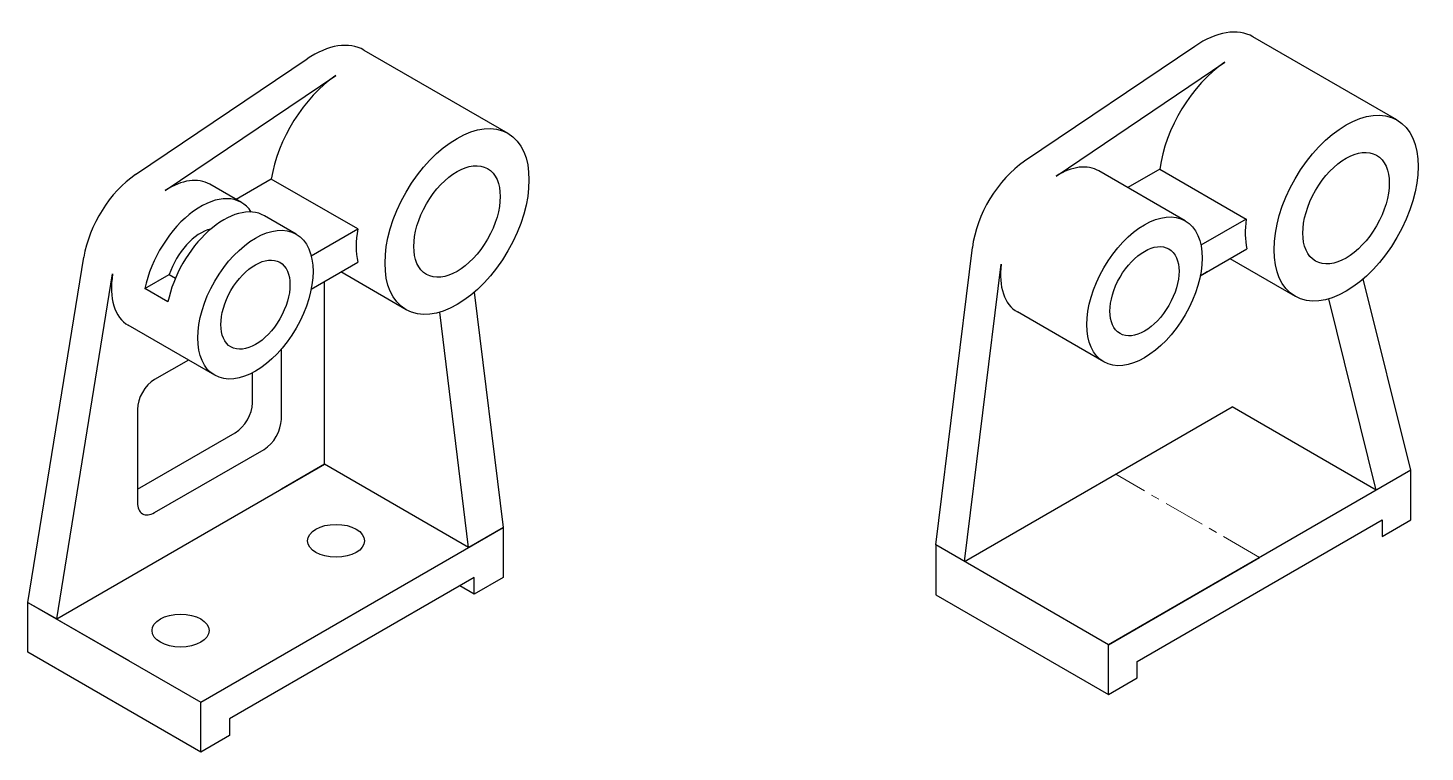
# Model space of a CAD drawing. Header units: millimetres. Extents: x -6852 to 59965, y -10230 to 31776.
# Drawn here: x 31928.5 to 32348.6, y 15062.3 to 15280 of the extents above; entities that cross this region are included whole.
import ezdxf

# ---------------------------------------------------------------- set-up
doc = ezdxf.new("R2010")
doc.units = ezdxf.units.MM
doc.header["$MEASUREMENT"] = 0
doc.linetypes.add('CENTER', pattern=[2, 1.25, -0.25, 0.25, -0.25])
doc.layers.add('Center Line', color=132, linetype='CENTER', lineweight=18)
doc.layers.add('Object line', color=7, linetype='Continuous', lineweight=25)

msp = doc.modelspace()

# ---------------------------------------------------------------- linework, layer by layer
at = {"layer": 'Center Line', "ltscale": 10}
msp.add_line((32298.895, 15120.859), (32255.593, 15145.859), dxfattribs=at)
at = {"layer": 'Object line', "ltscale": 25}
for p, q in [((32279.425, 15274.494), (32228.17, 15239.956)), ((32340.185, 15252.375), (32296.884, 15277.375)), ((31960.801, 15235.939), (32012.397, 15270.711)), ((32029.51, 15273.356), (32072.812, 15248.356)), ((32237.699, 15235.516), (32288.421, 15269.724)), ((31969.776, 15231.148), (32021.056, 15265.71)), ((32276.501, 15222.072), (32250.52, 15237.072)), ((32268.868, 15237.56), (32259.272, 15232.019)), ((32268.868, 15237.56), (32294.849, 15222.56)), ((31992.674, 15227.552), (31983.147, 15233.052)), ((32001.648, 15234.592), (31991.065, 15228.481)), ((32027.629, 15219.592), (32001.648, 15234.592)), ((32009.128, 15218.052), (31999.602, 15223.552)), ((32013.651, 15211.522), (32027.629, 15219.592)), ((32294.849, 15222.56), (32281.218, 15214.69)), ((31928.465, 15107.339), (31945.277, 15211.089)), ((32013.893, 15211.661), (32013.562, 15211.853)), ((32201.467, 15124.609), (32212.492, 15214.005)), ((32281.024, 15205.541), (32295.002, 15213.611)), ((32289.927, 15210.681), (32309.566, 15199.342)), ((32013.651, 15201.522), (32027.629, 15209.592)), ((32042.193, 15195.323), (32022.554, 15206.661)), ((32210.127, 15119.609), (32221.153, 15209.005)), ((32281.024, 15205.541), (32283.152, 15206.769)), ((31937.125, 15102.339), (31953.937, 15206.089)), ((31963.656, 15201.657), (31970.979, 15205.885)), ((31970.979, 15205.885), (31972.819, 15204.823)), ((32017.665, 15148.839), (32017.665, 15203.839)), ((32344.361, 15147.109), (32330.072, 15204.589)), ((31970.584, 15197.657), (31963.656, 15201.657)), ((32062.699, 15200.57), (32071.359, 15129.839)), ((32333.969, 15141.109), (32319.679, 15198.589)), ((32060.967, 15123.839), (32052.306, 15194.57)), ((32252.006, 15179.645), (32226.025, 15194.645)), ((31984.633, 15175.626), (31958.652, 15190.626)), ((32004.675, 15162.339), (32004.675, 15183.479)), ((31976.716, 15180.197), (31966.57, 15174.339)), ((31996.015, 15167.339), (31996.015, 15176.364)), ((31961.374, 15165.339), (31961.374, 15137.339)), ((32210.127, 15119.609), (32290.667, 15166.109)), ((32333.969, 15141.109), (32290.667, 15166.109)), ((31961.374, 15141.339), (31990.818, 15158.339)), ((31966.57, 15134.339), (31999.479, 15153.339)), ((31937.125, 15102.339), (32017.665, 15148.839)), ((32017.665, 15148.839), (32004.675, 15141.339)), ((32060.967, 15123.839), (32017.665, 15148.839)), ((32344.361, 15147.109), (32253.428, 15094.609)), ((32344.361, 15132.109), (32344.361, 15147.109)), ((32262.089, 15089.609), (32335.701, 15132.109)), ((32335.701, 15132.109), (32335.701, 15127.109)), ((32335.701, 15127.109), (32344.361, 15132.109)), ((31980.426, 15077.339), (32071.359, 15129.839)), ((32071.359, 15129.839), (32060.967, 15123.839)), ((32071.359, 15129.839), (32066.163, 15126.839)), ((32071.359, 15129.839), (32071.359, 15114.839)), ((32253.428, 15094.609), (32201.467, 15124.609)), ((32201.467, 15124.609), (32201.467, 15109.609)), ((32253.428, 15094.609), (32298.895, 15120.859)), ((32062.699, 15114.839), (31989.086, 15072.339)), ((32071.359, 15114.839), (32062.699, 15109.839)), ((32062.699, 15109.839), (32062.699, 15114.839)), ((32062.699, 15109.839), (32058.368, 15112.339)), ((32201.467, 15109.609), (32253.428, 15079.609)), ((31928.465, 15092.339), (31928.465, 15107.339)), ((31928.465, 15107.339), (31980.426, 15077.339)), ((31928.465, 15107.339), (31958.776, 15089.839)), ((31928.465, 15107.339), (31937.125, 15102.339)), ((32253.428, 15079.609), (32253.428, 15094.609)), ((31980.426, 15062.339), (31928.465, 15092.339)), ((32262.089, 15084.609), (32262.089, 15089.609)), ((32253.428, 15079.609), (32262.089, 15084.609)), ((31980.426, 15062.339), (31980.426, 15077.339)), ((31989.086, 15072.339), (31989.086, 15067.339)), ((31989.086, 15067.339), (31980.426, 15062.339))]:
    msp.add_line(p, q, dxfattribs=at)
for centre, major_axis, start_param, end_param in [((32281.574, 15250.859), (-15.309, -26.517), 3.1415927, 4.0264253), ((32014.201, 15246.839), (-15.309, -26.517), 9.424778, 10.2936062), ((32290.234, 15245.859), (-15.309, -26.517), 4.0108512, 5.3356034), ((32022.861, 15241.839), (-15.309, -26.517), 4.0104786, 5.2964292), ((32229.613, 15220.859), (-12.247, -21.213), 4.010367, 5.3456437), ((31962.24, 15216.839), (-12.247, -21.213), 4.0101685, 5.2942206), ((32238.273, 15215.859), (-12.247, -21.213), 3.1415927, 3.9601224), ((31970.9, 15211.839), (-12.247, -21.213), 3.1415927, 3.9918984), ((31980.426, 15206.339), (-12.247, -21.213), 2.8548361, 5.2451069), ((31987.354, 15202.339), (-12.247, -21.213), 9.424778, 11.5282922), ((31980.426, 15206.339), (-7.348, -12.728), 3.6324753, 5.0680117), ((32048.842, 15226.839), (-15.309, -26.517), 5.2964292, 5.6991451), ((32316.215, 15230.859), (-15.309, -26.517), 5.3356034, 5.6991451), ((32238.273, 15215.859), (-12.247, -21.213), 5.3456437, 6.2831853), ((31970.9, 15211.839), (-12.247, -21.213), 5.2942206, 6.2831853), ((31966.57, 15168.339), (-3.674, -6.364), 3.9269908, 5.4977871), ((31990.818, 15164.339), (-3.674, -6.364), 0.7853982, 2.3561945), ((31999.479, 15159.339), (-3.674, -6.364), 0.7853982, 2.3561945), ((31966.57, 15140.339), (-3.674, -6.364), 5.4977871, 7.0685835)]:
    msp.add_ellipse(centre, major_axis=major_axis, ratio=0.5773503, start_param=start_param, end_param=end_param, dxfattribs=at)
for centre, major_axis in [((32324.875, 15225.859), (-15.309, -26.517)), ((32057.502, 15221.839), (-15.309, -26.517)), ((32324.875, 15225.859), (-9.186, -15.91)), ((32057.502, 15221.839), (-9.186, -15.91)), ((32264.254, 15200.859), (-12.247, -21.213)), ((31996.881, 15196.839), (-12.247, -21.213)), ((32264.254, 15200.859), (-7.348, -12.728)), ((31996.881, 15196.839), (-7.348, -12.728)), ((32021.129, 15125.839), (-8.573, 0)), ((31974.364, 15098.839), (-8.573, 0))]:
    msp.add_ellipse(centre, major_axis=major_axis, ratio=0.5773503, dxfattribs=at)

doc.saveas('drawing.dxf')
